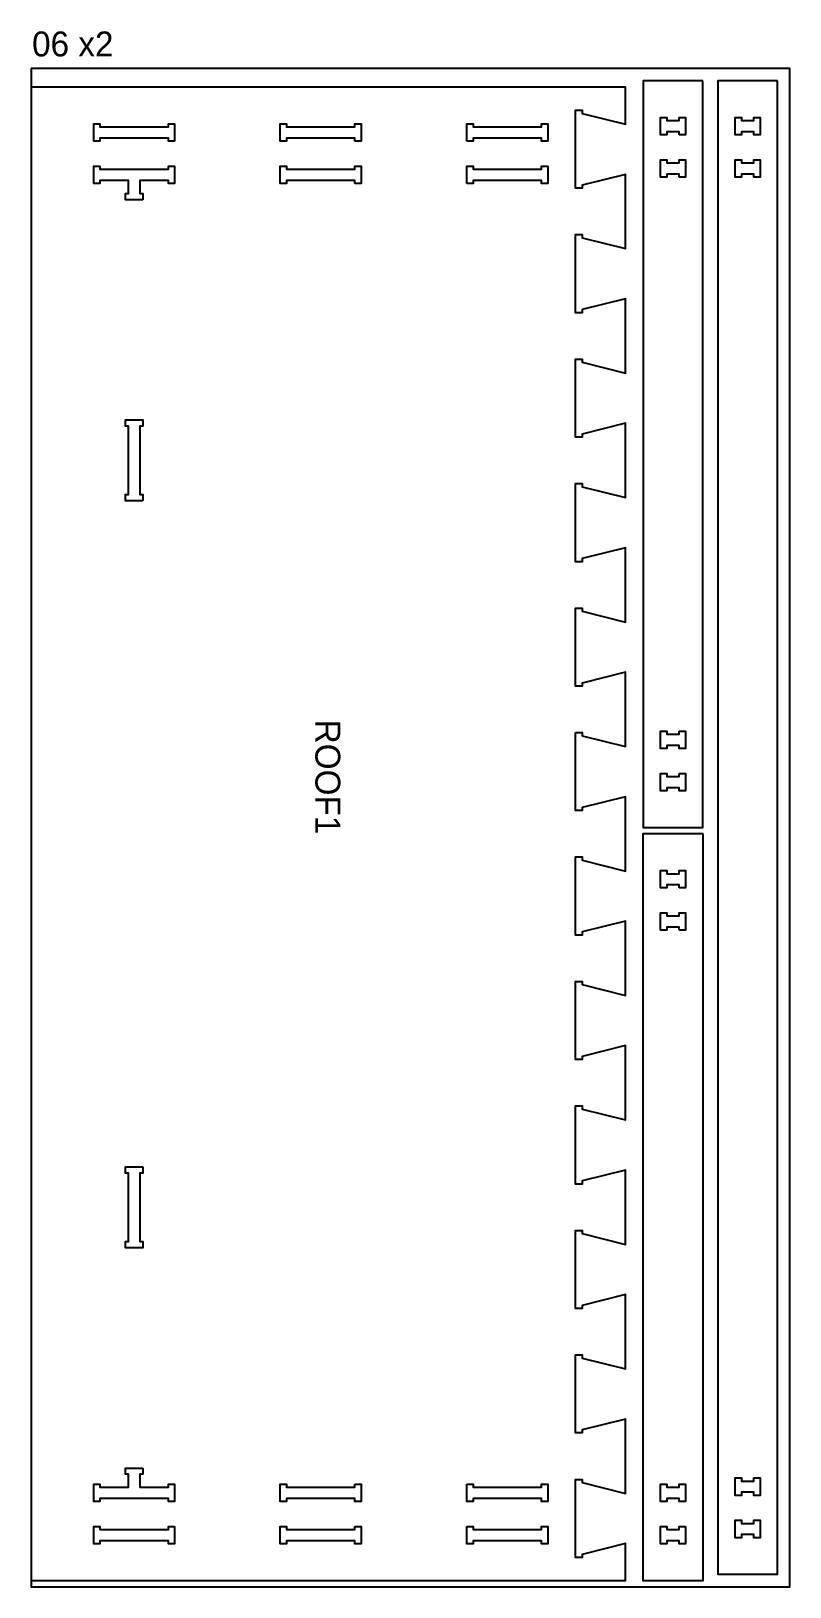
# Model space of a CAD drawing. Header units: inches. Extents: x -19170 to 42346, y 18707 to 54393.
# Drawn here: x 24126 to 25346, y 27707 to 30206 of the extents above; entities that cross this region are included whole.
import ezdxf

# ---------------------------------------------------------------- set-up
doc = ezdxf.new("R2010")
doc.units = ezdxf.units.IN
doc.header["$MEASUREMENT"] = 0
for name, color, linetype in [('0_SHEET_StructuralSheet 2440x1220x18', 1, 'CONTINUOUS'), ('1_3mmTOOL_2mmDEEP_CENTRE', 2, 'CONTINUOUS'), ('4_6mmTOOL_CUTTHROUGH_INSIDE', 4, 'CONTINUOUS'), ('5_6mmTOOL_CUTTHROUGH_OUTSIDE', 5, 'CONTINUOUS')]:
    doc.layers.add(name, color=color, linetype=linetype)

msp = doc.modelspace()

# ---------------------------------------------------------------- texts
at = {"layer": '0_SHEET_StructuralSheet 2440x1220x18', "insert": (24127.6, 30205.8), "char_height": 40, "attachment_point": 1}
msp.add_mtext_dynamic_manual_height_columns('06 x2', width=871.788, gutter_width=200, heights=[0], dxfattribs=at)
at = {"layer": '1_3mmTOOL_2mmDEEP_CENTRE', "insert": (24623.1, 29167), "char_height": 40, "attachment_point": 1, "rotation": 270}
msp.add_mtext_dynamic_manual_height_columns('{\\W4.50197; }ROOF1', width=533.492, gutter_width=200, heights=[0], dxfattribs=at)

# ---------------------------------------------------------------- linework, layer by layer
at = {"layer": '0_SHEET_StructuralSheet 2440x1220x18'}
msp.add_lwpolyline([(24126, 30146.6), (24126, 27706.6), (25346, 27706.6), (25346, 30146.6)], close=True, dxfattribs=at)
at = {"layer": '4_6mmTOOL_CUTTHROUGH_INSIDE'}
for points in [[(24356.7, 30029.6), (24346.7, 30029.6), (24346.7, 30034.6), (24236.7, 30034.6), (24236.7, 30029.6), (24226.7, 30029.6), (24226.7, 30057.6), (24236.7, 30057.6), (24236.7, 30052.6), (24346.7, 30052.6), (24346.7, 30057.6), (24356.7, 30057.6)], [(24646.7, 30029.6), (24646.7, 30034.6), (24536.7, 30034.6), (24536.7, 30029.6), (24526.7, 30029.6), (24526.7, 30057.6), (24536.7, 30057.6), (24536.7, 30052.6), (24646.7, 30052.6), (24646.7, 30057.6), (24656.7, 30057.6), (24656.7, 30029.6)], [(24826.7, 30029.6), (24826.7, 30057.6), (24836.7, 30057.6), (24836.7, 30052.6), (24946.7, 30052.6), (24946.7, 30057.6), (24956.7, 30057.6), (24956.7, 30029.6), (24946.7, 30029.6), (24946.7, 30034.6), (24836.7, 30034.6), (24836.7, 30029.6)], [(25168.1, 30039.6), (25168.1, 30039.6), (25168.1, 30044.6), (25148.1, 30044.6), (25148.1, 30039.6), (25138.1, 30039.6), (25138.1, 30039.6), (25138.1, 30067.6), (25138.1, 30067.6), (25148.1, 30067.6), (25148.1, 30062.6), (25168.1, 30062.6), (25168.1, 30067.6), (25168.1, 30067.6), (25178.1, 30067.6), (25178.1, 30039.6)], [(25258.1, 30039.6), (25258, 30039.6), (25258, 30067.6), (25258.1, 30067.6), (25268, 30067.6), (25268, 30062.6), (25288, 30062.6), (25288, 30067.6), (25288.1, 30067.6), (25298, 30067.6), (25298, 30039.6), (25288.1, 30039.6), (25288, 30039.6), (25288, 30044.6), (25268, 30044.6), (25268, 30039.6)], [(25168.1, 29971.6), (25168.1, 29971.6), (25168.1, 29976.6), (25148.1, 29976.6), (25148.1, 29971.6), (25138.1, 29971.6), (25138.1, 29971.6), (25138.1, 29999.6), (25148.1, 29999.6), (25148.1, 29994.6), (25168.1, 29994.6), (25168.1, 29999.6), (25168.1, 29999.6), (25178.1, 29999.6), (25178.1, 29971.6)], [(25258.1, 29971.6), (25258, 29971.6), (25258, 29999.6), (25268, 29999.6), (25268, 29994.6), (25288, 29994.6), (25288, 29999.6), (25288.1, 29999.6), (25298, 29999.6), (25298, 29971.6), (25288.1, 29971.6), (25288, 29971.6), (25288, 29976.6), (25268, 29976.6), (25268, 29971.6)], [(24305.7, 29935.6), (24277.7, 29935.6), (24277.7, 29945.6), (24282.7, 29945.6), (24282.7, 29966.6), (24236.7, 29966.6), (24236.7, 29961.6), (24226.7, 29961.6), (24226.7, 29989.6), (24236.7, 29989.6), (24236.7, 29984.6), (24346.7, 29984.6), (24346.7, 29989.6), (24356.7, 29989.6), (24356.7, 29961.6), (24346.7, 29961.6), (24346.7, 29966.6), (24300.7, 29966.6), (24300.7, 29945.6), (24305.7, 29945.6)], [(24646.7, 29961.6), (24646.7, 29966.6), (24536.7, 29966.6), (24536.7, 29961.6), (24526.7, 29961.6), (24526.7, 29989.6), (24536.7, 29989.6), (24536.7, 29984.6), (24646.7, 29984.6), (24646.7, 29989.6), (24656.7, 29989.6), (24656.7, 29961.6)], [(24826.7, 29961.6), (24826.7, 29989.6), (24836.7, 29989.6), (24836.7, 29984.6), (24946.7, 29984.6), (24946.7, 29989.6), (24956.7, 29989.6), (24956.7, 29961.6), (24946.7, 29961.6), (24946.7, 29966.6), (24836.7, 29966.6), (24836.7, 29961.6)], [(24305.7, 29451.6), (24277.7, 29451.6), (24277.7, 29461.6), (24282.7, 29461.6), (24282.7, 29571.6), (24277.7, 29571.6), (24277.7, 29581.6), (24305.7, 29581.6), (24305.7, 29571.6), (24300.7, 29571.6), (24300.7, 29461.6), (24305.7, 29461.6)], [(25168.1, 29081.6), (25178.1, 29081.6), (25178.1, 29053.6), (25168.1, 29053.6), (25168.1, 29053.6), (25168.1, 29058.6), (25148.1, 29058.6), (25148.1, 29053.6), (25138.1, 29053.6), (25138.1, 29053.6), (25138.1, 29081.6), (25138.1, 29081.6), (25148.1, 29081.6), (25148.1, 29076.6), (25168.1, 29076.6), (25168.1, 29081.6)], [(25168.1, 29013.6), (25178.1, 29013.6), (25178.1, 28985.6), (25168.1, 28985.6), (25168.1, 28985.6), (25168.1, 28990.6), (25148.1, 28990.6), (25148.1, 28985.6), (25138.1, 28985.6), (25138.1, 28985.6), (25138.1, 29013.6), (25138.1, 29013.6), (25148.1, 29013.6), (25148.1, 29008.6), (25168.1, 29008.6), (25168.1, 29013.6)], [(25168.1, 28829.6), (25168.1, 28834.6), (25148.1, 28834.6), (25148.1, 28829.6), (25138.1, 28829.6), (25138.1, 28829.6), (25138.1, 28857.6), (25138.1, 28857.6), (25148.1, 28857.6), (25148.1, 28852.6), (25168.1, 28852.6), (25168.1, 28857.6), (25168.1, 28857.6), (25178.1, 28857.6), (25178.1, 28829.6), (25168.1, 28829.6)], [(25168.1, 28761.6), (25168.1, 28766.6), (25148.1, 28766.6), (25148.1, 28761.6), (25138.1, 28761.6), (25138.1, 28761.6), (25138.1, 28789.6), (25148.1, 28789.6), (25148.1, 28784.6), (25168.1, 28784.6), (25168.1, 28789.6), (25168.1, 28789.6), (25178.1, 28789.6), (25178.1, 28761.6), (25168.1, 28761.6)], [(24305.7, 28381.6), (24305.7, 28371.6), (24300.7, 28371.6), (24300.7, 28261.6), (24305.7, 28261.6), (24305.7, 28251.6), (24277.7, 28251.6), (24277.7, 28261.6), (24282.7, 28261.6), (24282.7, 28371.6), (24277.7, 28371.6), (24277.7, 28381.6)], [(24305.7, 27897.6), (24305.7, 27887.6), (24300.7, 27887.6), (24300.7, 27866.6), (24346.7, 27866.6), (24346.7, 27871.6), (24356.7, 27871.6), (24356.7, 27843.6), (24346.7, 27843.6), (24346.7, 27848.6), (24236.7, 27848.6), (24236.7, 27843.6), (24226.7, 27843.6), (24226.7, 27871.6), (24236.7, 27871.6), (24236.7, 27866.6), (24282.7, 27866.6), (24282.7, 27887.6), (24277.7, 27887.6), (24277.7, 27897.6)], [(25258.1, 27881.6), (25268, 27881.6), (25268, 27876.6), (25288, 27876.6), (25288, 27881.6), (25288.1, 27881.6), (25298, 27881.6), (25298, 27853.6), (25288.1, 27853.6), (25288, 27853.6), (25288, 27858.6), (25268, 27858.6), (25268, 27853.6), (25258.1, 27853.6), (25258, 27853.6), (25258, 27881.6)], [(24646.7, 27871.6), (24656.7, 27871.6), (24656.7, 27843.6), (24646.7, 27843.6), (24646.7, 27848.6), (24536.7, 27848.6), (24536.7, 27843.6), (24526.7, 27843.6), (24526.7, 27871.6), (24536.7, 27871.6), (24536.7, 27866.6), (24646.7, 27866.6)], [(24826.7, 27871.6), (24836.7, 27871.6), (24836.7, 27866.6), (24946.7, 27866.6), (24946.7, 27871.6), (24956.7, 27871.6), (24956.7, 27843.6), (24946.7, 27843.6), (24946.7, 27848.6), (24836.7, 27848.6), (24836.7, 27843.6), (24826.7, 27843.6)], [(25168.1, 27871.6), (25168.1, 27871.6), (25178.1, 27871.6), (25178.1, 27843.6), (25168.1, 27843.6), (25168.1, 27843.6), (25168.1, 27848.6), (25148.1, 27848.6), (25148.1, 27843.6), (25138.1, 27843.6), (25138.1, 27843.6), (25138.1, 27871.6), (25138.1, 27871.6), (25148.1, 27871.6), (25148.1, 27866.6), (25168.1, 27866.6)], [(24356.7, 27803.6), (24356.7, 27775.6), (24346.7, 27775.6), (24346.7, 27780.6), (24236.7, 27780.6), (24236.7, 27775.6), (24226.7, 27775.6), (24226.7, 27803.6), (24236.7, 27803.6), (24236.7, 27798.6), (24346.7, 27798.6), (24346.7, 27803.6)], [(24646.7, 27803.6), (24656.7, 27803.6), (24656.7, 27775.6), (24646.7, 27775.6), (24646.7, 27780.6), (24536.7, 27780.6), (24536.7, 27775.6), (24526.7, 27775.6), (24526.7, 27803.6), (24536.7, 27803.6), (24536.7, 27798.6), (24646.7, 27798.6)], [(24826.7, 27803.6), (24836.7, 27803.6), (24836.7, 27798.6), (24946.7, 27798.6), (24946.7, 27803.6), (24956.7, 27803.6), (24956.7, 27775.6), (24946.7, 27775.6), (24946.7, 27780.6), (24836.7, 27780.6), (24836.7, 27775.6), (24826.7, 27775.6)], [(25178.1, 27803.6), (25178.1, 27775.6), (25168.1, 27775.6), (25168.1, 27775.6), (25168.1, 27780.6), (25148.1, 27780.6), (25148.1, 27775.6), (25138.1, 27775.6), (25138.1, 27775.6), (25138.1, 27803.6), (25138.1, 27803.6), (25148.1, 27803.6), (25148.1, 27798.6), (25168.1, 27798.6), (25168.1, 27803.6), (25168.1, 27803.6)], [(25258.1, 27813.6), (25268, 27813.6), (25268, 27808.6), (25288, 27808.6), (25288, 27813.6), (25288.1, 27813.6), (25298, 27813.6), (25298, 27785.6), (25288.1, 27785.6), (25288, 27785.6), (25288, 27790.6), (25268, 27790.6), (25268, 27785.6), (25258.1, 27785.6), (25258, 27785.6), (25258, 27813.6)]]:
    msp.add_lwpolyline(points, close=True, dxfattribs=at)
at = {"layer": '5_6mmTOOL_CUTTHROUGH_OUTSIDE'}
for points in [[(25206.1, 30126.4), (25110.1, 30126.4), (25110.1, 28926.9), (25206.1, 28926.9)], [(25326, 30126.4), (25230, 30126.4), (25230, 27726.9), (25326, 27726.9)], [(25001.5, 29079.4), (25012, 29079.4), (25012, 29074.3), (25081.5, 29056.9), (25081.5, 29176.3), (25012, 29158.9), (25012, 29153.9), (25001.5, 29153.9), (25001.5, 29279.4), (25012, 29279.4), (25012, 29274.3), (25081.5, 29256.9), (25081.5, 29376.3), (25012, 29358.9), (25012, 29353.9), (25001.5, 29353.9), (25001.5, 29479.4), (25012, 29479.4), (25012, 29474.3), (25081.5, 29456.9), (25081.5, 29576.3), (25012, 29558.9), (25012, 29553.9), (25001.5, 29553.9), (25001.5, 29679.4), (25012, 29679.4), (25012, 29674.3), (25081.5, 29656.9), (25081.5, 29776.3), (25012, 29758.9), (25012, 29753.9), (25001.5, 29753.9), (25001.5, 29879.4), (25012, 29879.4), (25012, 29874.3), (25081.5, 29856.9), (25081.5, 29976.3), (25012, 29958.9), (25012, 29953.9), (25001.5, 29953.9), (25001.5, 30079.4), (25012, 30079.4), (25012, 30074.3), (25081.5, 30056.9), (25081.5, 30116.4), (24131.7, 30116.4), (24126.3, 30116.4), (24126.3, 27716.9), (24131.7, 27716.9), (25081.5, 27716.9), (25081.5, 27776.3), (25012, 27758.9), (25012, 27753.9), (25001.5, 27753.9), (25001.5, 27879.4), (25012, 27879.4), (25012, 27874.3), (25081.5, 27856.9), (25081.5, 27976.3), (25012, 27958.9), (25012, 27953.9), (25001.5, 27953.9), (25001.5, 28079.4), (25012, 28079.4), (25012, 28074.3), (25081.5, 28056.9), (25081.5, 28176.3), (25012, 28158.9), (25012, 28153.9), (25001.5, 28153.9), (25001.5, 28279.4), (25012, 28279.4), (25012, 28274.3), (25081.5, 28256.9), (25081.5, 28376.3), (25012, 28358.9), (25012, 28353.9), (25001.5, 28353.9), (25001.5, 28479.4), (25012, 28479.4), (25012, 28474.3), (25081.5, 28456.9), (25081.5, 28576.3), (25012, 28558.9), (25012, 28553.9), (25001.5, 28553.9), (25001.5, 28679.4), (25012, 28679.4), (25012, 28674.3), (25081.5, 28656.9), (25081.5, 28776.3), (25012, 28758.9), (25012, 28753.9), (25001.5, 28753.9), (25001.5, 28879.4), (25012, 28879.4), (25012, 28874.3), (25081.5, 28856.9), (25081.5, 28976.3), (25012, 28958.9), (25012, 28953.9), (25001.5, 28953.9)], [(25206.3, 28916.6), (25109.8, 28916.6), (25109.8, 27716.6), (25206.3, 27716.6)]]:
    msp.add_lwpolyline(points, close=True, dxfattribs=at)

msp.set_redraw_order([(e.dxf.handle, doc.entitydb.next_handle()) for e in msp.query("TEXT MTEXT ATTDEF DIMENSION ARC_DIMENSION")])  # texts and dimensions are drawn at this point

doc.saveas('drawing.dxf')
